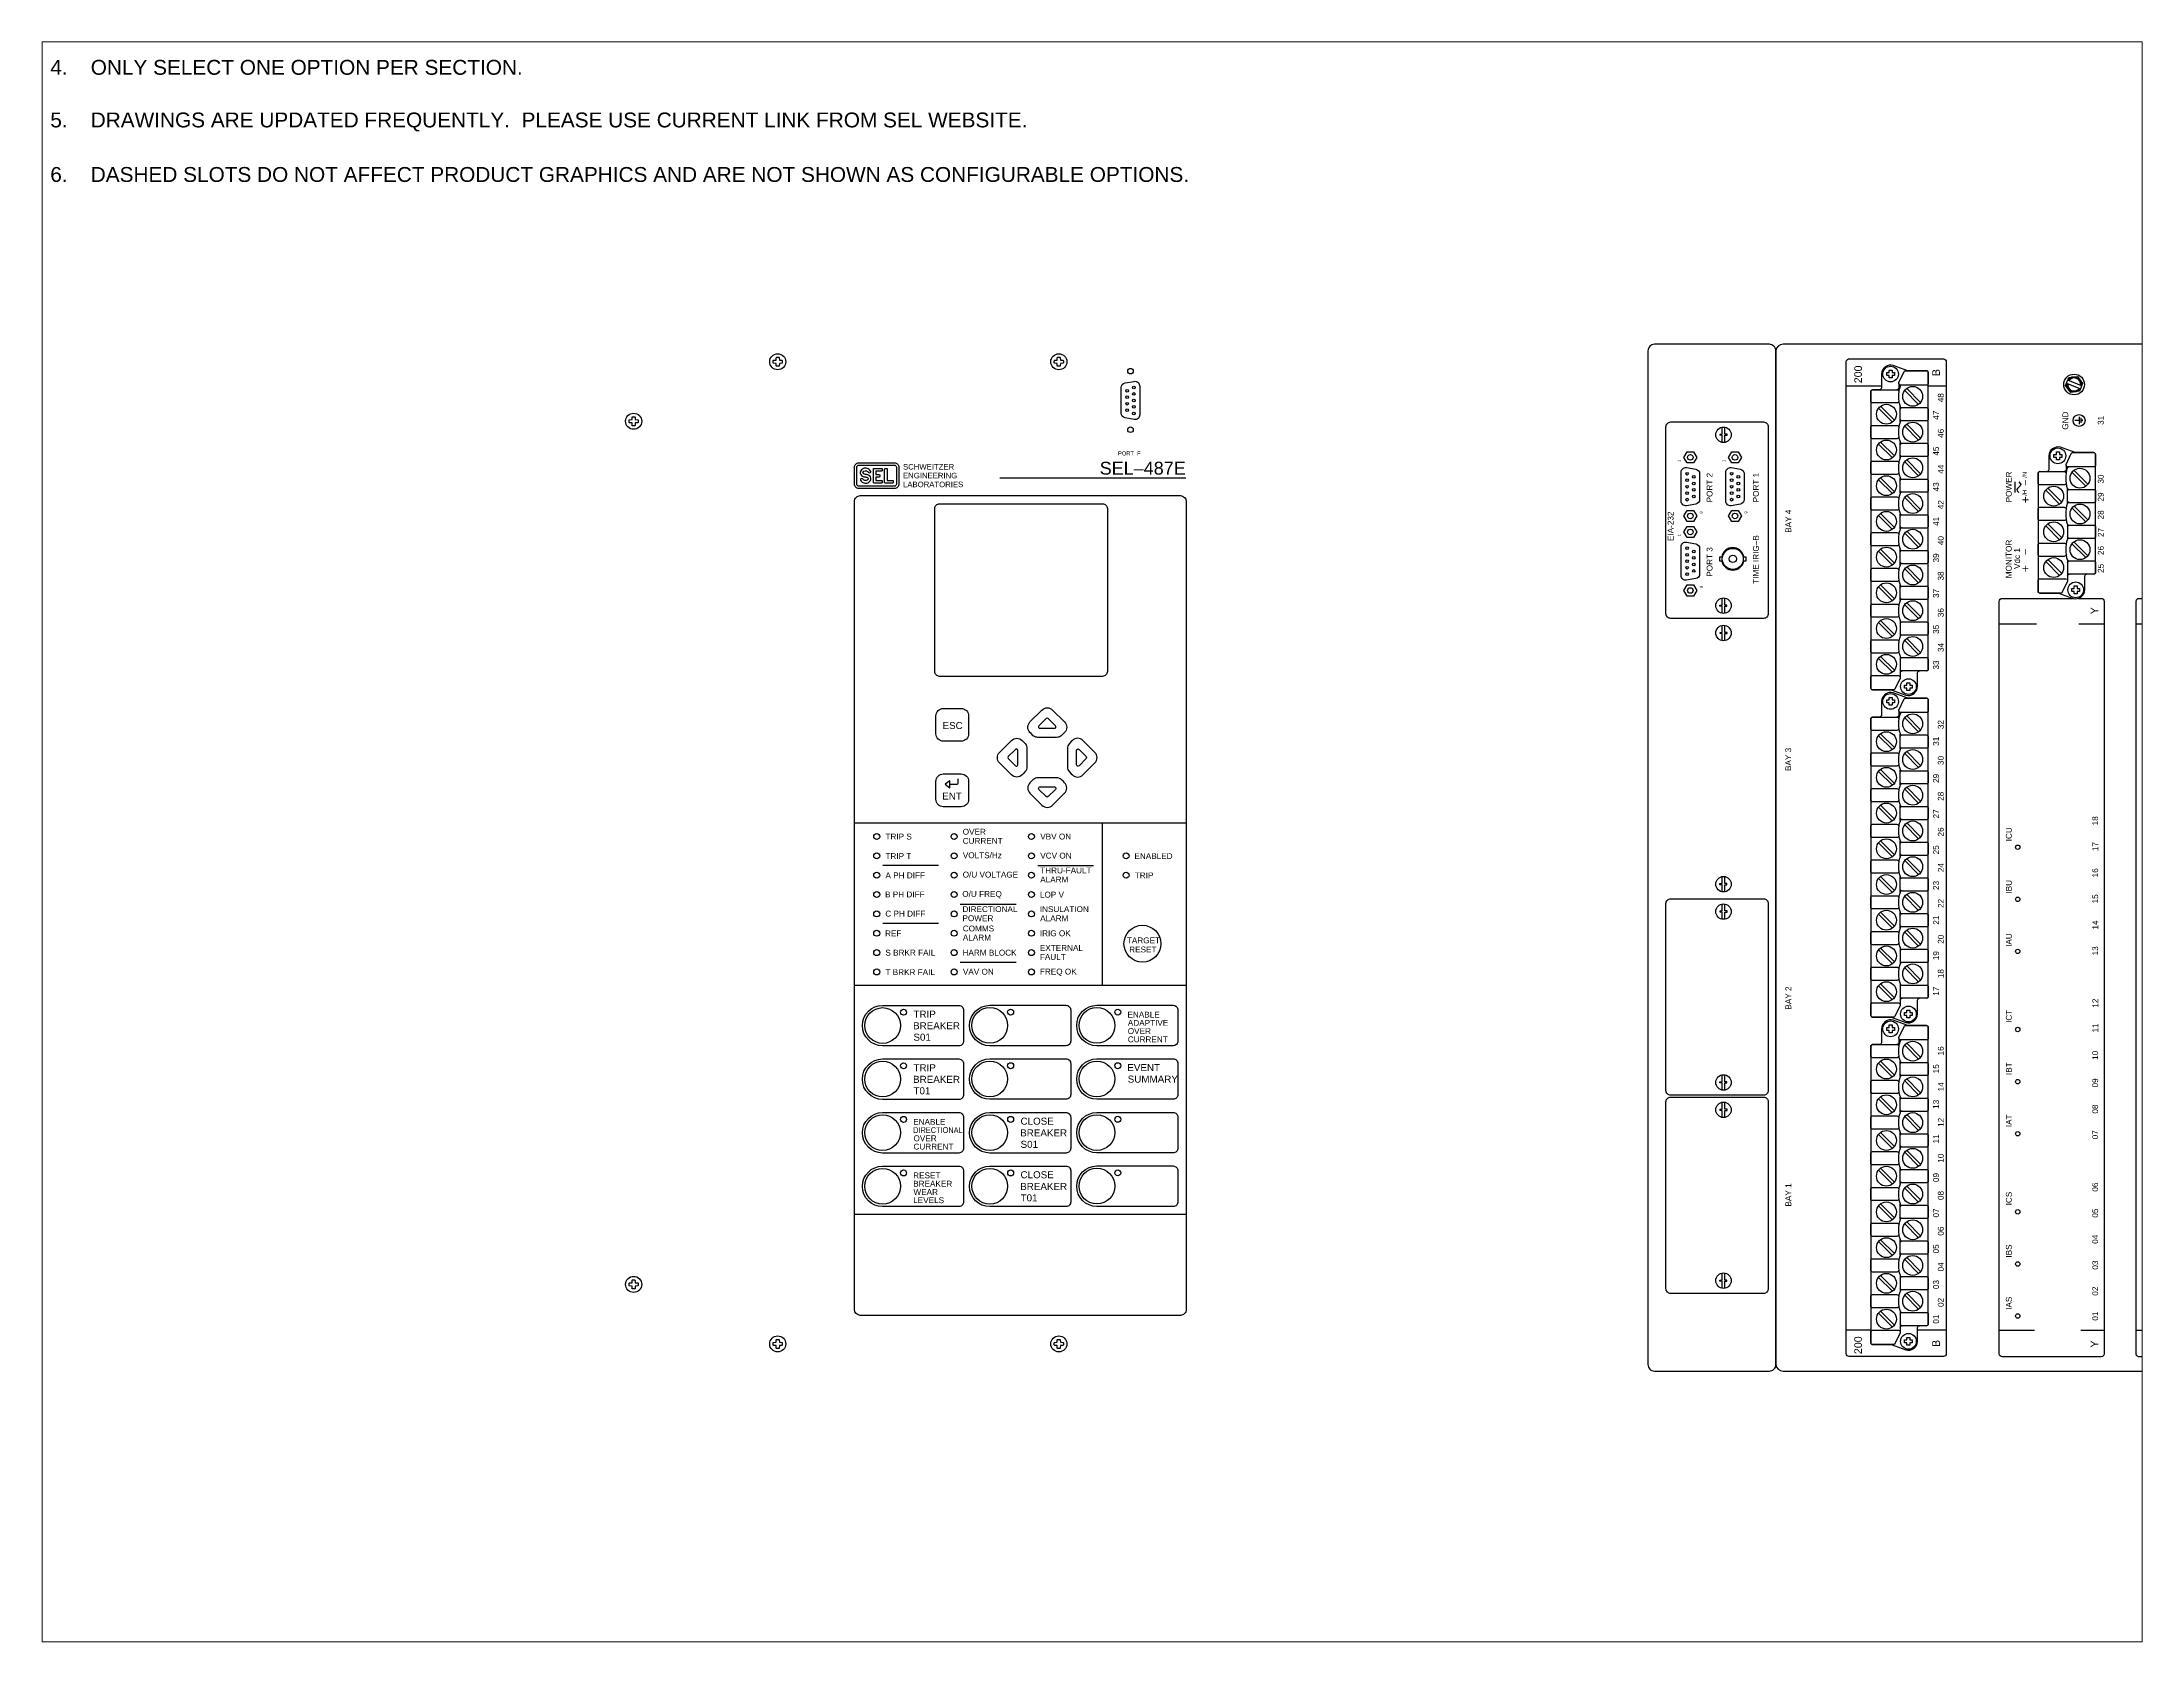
# Paper-space layout 'Layout2' of a CAD drawing. Header units: inches. Extents: x 1.05 to 9.45, y 0.8 to 7.2.
# The model-space entities are those that its viewports show. They can reach past a viewport. Long polylines and large blocks are cut down to what shows.
import ezdxf
from ezdxf.enums import TextEntityAlignment as Align

# ---------------------------------------------------------------- set-up
doc = ezdxf.new("R2010")
doc.units = ezdxf.units.IN
doc.header["$MEASUREMENT"] = 0
doc.layers.add('5.0_____[DWG]', color=7, linetype='Continuous')
doc.styles.add('Arial', font='arial.ttf')

msp = doc.modelspace()

# ---------------------------------------------------------------- linework, layer by layer
at = {"layer": '5.0_____[DWG]'}
for points in [[(27.339, 20.214), (27.339, 3.184, 0.414214), (27.449, 3.074), (29.379, 3.074, 0.414214), (29.489, 3.184), (29.489, 20.214, 0.414214), (29.379, 20.324), (27.449, 20.324, 0.414214), (27.339, 20.214)], [(37.429, 20.324), (29.609, 20.324, 0.387512), (29.489, 20.214), (29.489, 3.184, 0.388233), (29.609, 3.074), (37.429, 3.074, 0.414215), (37.549, 3.194), (37.549, 20.204, 0.414214), (37.429, 20.324), (37.429, 20.324)], [(12.797, 20.014, -0.391794), (12.788, 20.005), (12.749, 20.003, 0.399739), (12.748, 20.002), (12.745, 19.962, -0.391859), (12.737, 19.954), (12.703, 19.954, -0.391764), (12.695, 19.962), (12.693, 20.002, 0.399816), (12.692, 20.003), (12.652, 20.005, -0.391825), (12.644, 20.014), (12.644, 20.031), (12.644, 20.048, -0.391806), (12.652, 20.056), (12.692, 20.058, 0.399638), (12.693, 20.059), (12.695, 20.099, -0.391814), (12.703, 20.107), (12.737, 20.107, -0.39186), (12.745, 20.099), (12.748, 20.059, 0.399739), (12.749, 20.058), (12.788, 20.056, -0.391769), (12.797, 20.048), (12.797, 20.031), (12.797, 20.014)], [(17.519, 20.014, -0.391794), (17.511, 20.005), (17.471, 20.003, 0.399739), (17.47, 20.002), (17.468, 19.962, -0.391859), (17.46, 19.954), (17.426, 19.954, -0.391764), (17.417, 19.962), (17.415, 20.002, 0.399816), (17.414, 20.003), (17.374, 20.005, -0.391825), (17.366, 20.014), (17.366, 20.031), (17.366, 20.048, -0.391806), (17.374, 20.056), (17.414, 20.058, 0.399638), (17.415, 20.059), (17.417, 20.099, -0.391814), (17.426, 20.107), (17.46, 20.107, -0.39186), (17.468, 20.099), (17.47, 20.059, 0.399739), (17.471, 20.058), (17.511, 20.056, -0.391769), (17.519, 20.048), (17.519, 20.031), (17.519, 20.014)], [(32.018, 14.837, 0.414213), (32.048, 14.867), (32.048, 19.849, 0.414214), (32.018, 19.879), (31.705, 19.879), (31.46, 19.97, 0.480048), (31.262, 19.825), (31.262, 19.591, -0.414214), (31.232, 19.561), (31.114, 19.561, 0.414212), (31.084, 19.531), (31.084, 19.531), (31.084, 14.55, 0.414215), (31.114, 14.52), (31.427, 14.52), (31.671, 14.429, 0.47859), (31.87, 14.574), (31.87, 14.807, -0.414214), (31.9, 14.837)], [(34.622, 19.628, 0.802179), (34.396, 19.721)], [(34.607, 19.634, 0.776676), (34.411, 19.715)], [(31.552, 19.376), (31.552, 19.368, -0.414214), (31.522, 19.338), (31.114, 19.338, -0.414214), (31.084, 19.368), (31.084, 19.531, -0.414214), (31.114, 19.561), (31.522, 19.561, -0.414214), (31.552, 19.531), (31.552, 19.524)], [(31.553, 19.668), (31.553, 19.591, -0.414214), (31.523, 19.561)], [(31.601, 19.638, 0.127742), (31.585, 19.63, 0.081668), (31.575, 19.614, 0.0591), (31.556, 19.551, 0.034646), (31.549, 19.449, 0.03436), (31.556, 19.349, 0.0591), (31.575, 19.285, 0.081668), (31.585, 19.269, 0.191033), (31.609, 19.261)], [(34.376, 19.671, 0.802175), (34.602, 19.577, 0.802175)], [(34.39, 19.665, 0.779376), (34.587, 19.584)], [(10.377, 19.014, -0.391794), (10.368, 19.005), (10.329, 19.003, 0.399739), (10.328, 19.002), (10.325, 18.962, -0.391859), (10.317, 18.954), (10.283, 18.954, -0.391764), (10.275, 18.962), (10.273, 19.002, 0.399816), (10.272, 19.003), (10.232, 19.005, -0.391825), (10.224, 19.014), (10.224, 19.031), (10.224, 19.048, -0.391806), (10.232, 19.056), (10.272, 19.058, 0.399638), (10.273, 19.059), (10.275, 19.099, -0.391814), (10.283, 19.107), (10.317, 19.107, -0.39186), (10.325, 19.099), (10.328, 19.059, 0.399739), (10.329, 19.058), (10.368, 19.056, -0.391769), (10.377, 19.048), (10.377, 19.031), (10.377, 19.014)], [(31.579, 19.231, -0.414214), (31.609, 19.261), (32.018, 19.261, -0.414214), (32.048, 19.231), (32.048, 19.068, -0.414214), (32.018, 19.038), (31.609, 19.038, -0.414214), (31.579, 19.068)], [(31.552, 18.776), (31.552, 18.768, -0.414214), (31.522, 18.738), (31.114, 18.738, -0.414214), (31.084, 18.768), (31.084, 18.931, -0.414214), (31.114, 18.961), (31.522, 18.961, -0.414214), (31.552, 18.931), (31.552, 18.924)], [(31.609, 19.039, 0.191033), (31.585, 19.03, 0.081668), (31.575, 19.014, 0.0591), (31.556, 18.951, 0.034646), (31.549, 18.849, 0.03436), (31.556, 18.749, 0.0591), (31.575, 18.685, 0.081668), (31.585, 18.669, 0.191033), (31.609, 18.661)], [(31.552, 18.176), (31.552, 18.168, -0.414214), (31.522, 18.138), (31.114, 18.138, -0.414214), (31.084, 18.168), (31.084, 18.331, -0.414214), (31.114, 18.361), (31.522, 18.361, -0.414214), (31.552, 18.331), (31.552, 18.324)], [(31.609, 18.439, 0.191033), (31.585, 18.43, 0.081668), (31.575, 18.414, 0.0591), (31.556, 18.351, 0.034646), (31.549, 18.249, 0.03436), (31.556, 18.149, 0.0591), (31.575, 18.085, 0.081668), (31.585, 18.069, 0.191033), (31.609, 18.061)], [(31.579, 18.631, -0.414214), (31.609, 18.661), (32.018, 18.661, -0.414214), (32.048, 18.631), (32.048, 18.468, -0.414214), (32.018, 18.438), (31.609, 18.438, -0.414214), (31.579, 18.468)], [(34.828, 16.462, 0.414213), (34.858, 16.492), (34.858, 18.474, 0.414214), (34.828, 18.504), (34.515, 18.504), (34.27, 18.595, 0.480048), (34.072, 18.45), (34.072, 18.216, -0.414214), (34.042, 18.186)], [(31.579, 18.031, -0.414214), (31.609, 18.061), (32.018, 18.061, -0.414214), (32.048, 18.031), (32.048, 17.868, -0.414214), (32.018, 17.838), (31.609, 17.838, -0.414214), (31.579, 17.868)], [(33.569, 18.012), (33.595, 17.986, -0.404962), (33.593, 17.948), (33.546, 17.901), (33.546, 17.901, 0.404962), (33.545, 17.863), (33.571, 17.837)], [(34.363, 18.001), (34.363, 17.993, -0.414214), (34.333, 17.963), (33.924, 17.963, -0.414214), (33.894, 17.993), (33.894, 18.156, -0.414214), (33.924, 18.186), (34.333, 18.186, -0.414214), (34.363, 18.156), (34.363, 18.149)], [(33.924, 18.186, 0.414212), (33.894, 18.156), (33.894, 16.175, 0.414215), (33.924, 16.145), (34.237, 16.145), (34.481, 16.054, 0.47859), (34.68, 16.199), (34.68, 16.432, -0.414214), (34.71, 16.462)], [(34.363, 18.293), (34.363, 18.216, -0.414214), (34.333, 18.186)], [(34.411, 18.263, 0.127742), (34.395, 18.255, 0.081668), (34.385, 18.24, 0.0591), (34.366, 18.176, 0.034646), (34.359, 18.074, 0.03436), (34.366, 17.974, 0.0591), (34.385, 17.91, 0.081668), (34.395, 17.894, 0.191033), (34.419, 17.886)], [(31.552, 17.576), (31.552, 17.568, -0.414214), (31.522, 17.538), (31.114, 17.538, -0.414214), (31.084, 17.568), (31.084, 17.731, -0.414214), (31.114, 17.761), (31.522, 17.761, -0.414214), (31.552, 17.731), (31.552, 17.724)], [(31.609, 17.839, 0.191033), (31.585, 17.83, 0.081668), (31.575, 17.814, 0.0591), (31.556, 17.751, 0.034646), (31.549, 17.649, 0.03436), (31.556, 17.549, 0.0591), (31.575, 17.485, 0.081668), (31.585, 17.469, 0.191033), (31.609, 17.461)], [(34.419, 17.664, 0.191033), (34.395, 17.655, 0.081668), (34.385, 17.64, 0.0591), (34.366, 17.576, 0.034646), (34.359, 17.474, 0.03436), (34.366, 17.374, 0.0591), (34.385, 17.31, 0.081668), (34.395, 17.294, 0.191033), (34.419, 17.286)], [(34.389, 17.856, -0.414214), (34.419, 17.886), (34.828, 17.886, -0.414214), (34.858, 17.856), (34.858, 17.693, -0.414214), (34.828, 17.663), (34.419, 17.663, -0.414214), (34.389, 17.693)], [(31.579, 17.431, -0.414214), (31.609, 17.461), (32.018, 17.461, -0.414214), (32.048, 17.431), (32.048, 17.268, -0.414214), (32.018, 17.238), (31.609, 17.238, -0.414214), (31.579, 17.268)], [(34.363, 17.401), (34.363, 17.393, -0.414214), (34.333, 17.363), (33.924, 17.363, -0.414214), (33.894, 17.393), (33.894, 17.556, -0.414214), (33.924, 17.586), (34.333, 17.586, -0.414214), (34.363, 17.556), (34.363, 17.549)], [(31.552, 16.976), (31.552, 16.968, -0.414214), (31.522, 16.938), (31.114, 16.938, -0.414214), (31.084, 16.968), (31.084, 17.131, -0.414214), (31.114, 17.161), (31.522, 17.161, -0.414214), (31.552, 17.131), (31.552, 17.124)], [(31.609, 17.239, 0.191033), (31.585, 17.23, 0.081668), (31.575, 17.214, 0.0591), (31.556, 17.151, 0.034646), (31.549, 17.049, 0.03436), (31.556, 16.949, 0.0591), (31.575, 16.885, 0.081668), (31.585, 16.869, 0.191033), (31.609, 16.861)], [(34.363, 16.8), (34.363, 16.792, -0.414214), (34.333, 16.762), (33.924, 16.762, -0.414214), (33.894, 16.792), (33.894, 16.955, -0.414214), (33.924, 16.985), (34.333, 16.985, -0.414214), (34.363, 16.955), (34.363, 16.948)], [(34.419, 17.063, 0.191033), (34.395, 17.055, 0.081668), (34.385, 17.039, 0.0591), (34.366, 16.975, 0.034646), (34.359, 16.874, 0.03436), (34.366, 16.773, 0.0591), (34.385, 16.709, 0.081668), (34.395, 16.694, 0.191033), (34.419, 16.685)], [(34.389, 17.256, -0.414214), (34.419, 17.286), (34.828, 17.286, -0.414214), (34.858, 17.256), (34.858, 17.093, -0.414214), (34.828, 17.063), (34.419, 17.063, -0.414214), (34.389, 17.093)], [(28.951, 16.756, 0.820361), (28.579, 16.756)], [(28.58, 16.681, 0.815611), (28.951, 16.681)], [(31.609, 16.639, 0.191033), (31.585, 16.63, 0.081668), (31.575, 16.614, 0.0591), (31.556, 16.551, 0.034646), (31.549, 16.449, 0.03436), (31.556, 16.349, 0.0591), (31.575, 16.285, 0.081668), (31.585, 16.269, 0.191033), (31.609, 16.261)], [(31.579, 16.831, -0.414214), (31.609, 16.861), (32.018, 16.861, -0.414214), (32.048, 16.831), (32.048, 16.668, -0.414214), (32.018, 16.638), (31.609, 16.638, -0.414214), (31.579, 16.668)], [(34.389, 16.702), (34.389, 16.343), (34.299, 16.158, -0.241986), (34.28, 16.145), (33.924, 16.145, -0.422157), (33.894, 16.171), (33.894, 16.356, -0.414214), (33.924, 16.386), (34.361, 16.386, -0.390527), (34.389, 16.356)], [(34.389, 16.655, -0.414214), (34.419, 16.685), (34.828, 16.685, -0.414214), (34.858, 16.655), (34.858, 16.492, -0.414214), (34.828, 16.462), (34.419, 16.462, -0.414214), (34.389, 16.492)], [(31.552, 16.376), (31.552, 16.368, -0.414214), (31.522, 16.338), (31.114, 16.338, -0.414214), (31.084, 16.368), (31.084, 16.531, -0.414214), (31.114, 16.561), (31.522, 16.561, -0.414214), (31.552, 16.531), (31.552, 16.524)], [(31.579, 16.231, -0.414214), (31.609, 16.261), (32.018, 16.261, -0.414214), (32.048, 16.231), (32.048, 16.068, -0.414214), (32.018, 16.038), (31.609, 16.038, -0.414214), (31.579, 16.068)], [(34.389, 16.432, -0.414214), (34.419, 16.462)], [(31.552, 15.776), (31.552, 15.768, -0.414214), (31.522, 15.738), (31.114, 15.738, -0.414214), (31.084, 15.768), (31.084, 15.931, -0.414214), (31.114, 15.961), (31.522, 15.961, -0.414214), (31.552, 15.931), (31.552, 15.924)], [(31.609, 16.039, 0.191033), (31.585, 16.03, 0.081668), (31.575, 16.014, 0.0591), (31.556, 15.951, 0.034646), (31.549, 15.849, 0.03436), (31.556, 15.749, 0.0591), (31.575, 15.685, 0.081668), (31.585, 15.669, 0.191033), (31.609, 15.661)], [(34.572, 16.056), (34.954, 16.056, -0.414214), (35.004, 16.006), (35.004, 3.364, -0.414214), (34.954, 3.314), (33.291, 3.314, -0.414214), (33.241, 3.364), (33.241, 16.006, -0.414214), (33.291, 16.056), (34.474, 16.056)], [(31.579, 15.631, -0.414214), (31.609, 15.661), (32.018, 15.661, -0.414214), (32.048, 15.631), (32.048, 15.468, -0.414214), (32.018, 15.438), (31.609, 15.438, -0.414214), (31.579, 15.468)], [(31.552, 15.175), (31.552, 15.167, -0.414214), (31.522, 15.137), (31.114, 15.137, -0.414214), (31.084, 15.167), (31.084, 15.33, -0.414214), (31.114, 15.36), (31.522, 15.36, -0.414214), (31.552, 15.33), (31.552, 15.323)], [(31.609, 15.438, 0.191033), (31.585, 15.429, 0.081668), (31.575, 15.414, 0.0591), (31.556, 15.35, 0.034646), (31.549, 15.248, 0.03436), (31.556, 15.148, 0.0591), (31.575, 15.084, 0.081668), (31.585, 15.068, 0.191033), (31.609, 15.06)], [(31.579, 15.076), (31.579, 14.718), (31.489, 14.532, -0.241986), (31.47, 14.52), (31.114, 14.52, -0.422157), (31.084, 14.546), (31.084, 14.731, -0.414214), (31.114, 14.761), (31.551, 14.761, -0.390527), (31.579, 14.731)], [(31.579, 15.03, -0.414214), (31.609, 15.06), (32.018, 15.06, -0.414214), (32.048, 15.03), (32.048, 14.867, -0.414214), (32.018, 14.837), (31.609, 14.837, -0.414214), (31.579, 14.867)], [(31.579, 14.807, -0.414214), (31.609, 14.837)], [(32.018, 9.337, 0.414213), (32.048, 9.367), (32.048, 14.349, 0.414214), (32.018, 14.379), (31.705, 14.379), (31.46, 14.47, 0.480048), (31.262, 14.325), (31.262, 14.091, -0.414214), (31.232, 14.061), (31.114, 14.061, 0.414212), (31.084, 14.031), (31.084, 14.031), (31.084, 9.05, 0.414215), (31.114, 9.02), (31.427, 9.02), (31.671, 8.929, 0.47859), (31.87, 9.074), (31.87, 9.307, -0.414214), (31.9, 9.337)], [(31.553, 14.168), (31.553, 14.091, -0.414214), (31.523, 14.061)], [(31.601, 14.138, 0.127742), (31.585, 14.13, 0.081668), (31.575, 14.114, 0.0591), (31.556, 14.051, 0.034646), (31.549, 13.949, 0.03436), (31.556, 13.849, 0.0591), (31.575, 13.785, 0.081668), (31.585, 13.769, 0.191033), (31.609, 13.761)], [(31.552, 13.876), (31.552, 13.868, -0.414214), (31.522, 13.838), (31.114, 13.838, -0.414214), (31.084, 13.868), (31.084, 14.031, -0.414214), (31.114, 14.061), (31.522, 14.061, -0.414214), (31.552, 14.031), (31.552, 14.024)], [(31.579, 13.731, -0.414214), (31.609, 13.761), (32.018, 13.761, -0.414214), (32.048, 13.731), (32.048, 13.568, -0.414214), (32.018, 13.538), (31.609, 13.538, -0.414214), (31.579, 13.568)], [(31.552, 13.276), (31.552, 13.268, -0.414214), (31.522, 13.238), (31.114, 13.238, -0.414214), (31.084, 13.268), (31.084, 13.431, -0.414214), (31.114, 13.461), (31.522, 13.461, -0.414214), (31.552, 13.431), (31.552, 13.424)], [(31.609, 13.539, 0.191033), (31.585, 13.53, 0.081668), (31.575, 13.514, 0.0591), (31.556, 13.451, 0.034646), (31.549, 13.349, 0.03436), (31.556, 13.249, 0.0591), (31.575, 13.185, 0.081668), (31.585, 13.169, 0.191033), (31.609, 13.161)], [(31.579, 13.131, -0.414214), (31.609, 13.161), (32.018, 13.161, -0.414214), (32.048, 13.131), (32.048, 12.968, -0.414214), (32.018, 12.938), (31.609, 12.938, -0.414214), (31.579, 12.968)], [(15.611, 12.932), (15.719, 12.932, 0.414214), (15.754, 12.967), (15.754, 13.024)], [(31.552, 12.676), (31.552, 12.668, -0.414214), (31.522, 12.638), (31.114, 12.638, -0.414214), (31.084, 12.668), (31.084, 12.831, -0.414214), (31.114, 12.861), (31.522, 12.861, -0.414214), (31.552, 12.831), (31.552, 12.824)], [(31.609, 12.939, 0.191033), (31.585, 12.93, 0.081668), (31.575, 12.914, 0.0591), (31.556, 12.851, 0.034646), (31.549, 12.749, 0.03436), (31.556, 12.649, 0.0591), (31.575, 12.585, 0.081668), (31.585, 12.569, 0.191033), (31.609, 12.561)], [(31.579, 12.531, -0.414214), (31.609, 12.561), (32.018, 12.561, -0.414214), (32.048, 12.531), (32.048, 12.368, -0.414214), (32.018, 12.338), (31.609, 12.338, -0.414214), (31.579, 12.368)], [(31.552, 12.076), (31.552, 12.068, -0.414214), (31.522, 12.038), (31.114, 12.038, -0.414214), (31.084, 12.068), (31.084, 12.231, -0.414214), (31.114, 12.261), (31.522, 12.261, -0.414214), (31.552, 12.231), (31.552, 12.224)], [(31.609, 12.339, 0.191033), (31.585, 12.33, 0.081668), (31.575, 12.314, 0.0591), (31.556, 12.251, 0.034646), (31.549, 12.149, 0.03436), (31.556, 12.049, 0.0591), (31.575, 11.985, 0.081668), (31.585, 11.969, 0.191033), (31.609, 11.961)], [(31.552, 11.476), (31.552, 11.468, -0.414214), (31.522, 11.438), (31.114, 11.438, -0.414214), (31.084, 11.468), (31.084, 11.631, -0.414214), (31.114, 11.661), (31.522, 11.661, -0.414214), (31.552, 11.631), (31.552, 11.624)], [(31.609, 11.739, 0.191033), (31.585, 11.73, 0.081668), (31.575, 11.714, 0.0591), (31.556, 11.651, 0.034646), (31.549, 11.549, 0.03436), (31.556, 11.449, 0.0591), (31.575, 11.385, 0.081668), (31.585, 11.369, 0.191033), (31.609, 11.361)], [(31.579, 11.931, -0.414214), (31.609, 11.961), (32.018, 11.961, -0.414214), (32.048, 11.931), (32.048, 11.768, -0.414214), (32.018, 11.738), (31.609, 11.738, -0.414214), (31.579, 11.768)], [(31.579, 11.331, -0.414214), (31.609, 11.361), (32.018, 11.361, -0.414214), (32.048, 11.331), (32.048, 11.168, -0.414214), (32.018, 11.138), (31.609, 11.138, -0.414214), (31.579, 11.168)], [(31.552, 10.876), (31.552, 10.868, -0.414214), (31.522, 10.838), (31.114, 10.838, -0.414214), (31.084, 10.868), (31.084, 11.031, -0.414214), (31.114, 11.061), (31.522, 11.061, -0.414214), (31.552, 11.031), (31.552, 11.024)], [(31.609, 11.139, 0.191033), (31.585, 11.13, 0.081668), (31.575, 11.114, 0.0591), (31.556, 11.051, 0.034646), (31.549, 10.949, 0.03436), (31.556, 10.849, 0.0591), (31.575, 10.785, 0.081668), (31.585, 10.769, 0.191033), (31.609, 10.761)], [(31.579, 10.731, -0.414214), (31.609, 10.761), (32.018, 10.761, -0.414214), (32.048, 10.731), (32.048, 10.568, -0.414214), (32.018, 10.538), (31.609, 10.538, -0.414214), (31.579, 10.568)], [(31.552, 10.276), (31.552, 10.268, -0.414214), (31.522, 10.238), (31.114, 10.238, -0.414214), (31.084, 10.268), (31.084, 10.431, -0.414214), (31.114, 10.461), (31.522, 10.461, -0.414214), (31.552, 10.431), (31.552, 10.424)], [(31.609, 10.539, 0.191033), (31.585, 10.53, 0.081668), (31.575, 10.514, 0.0591), (31.556, 10.451, 0.034646), (31.549, 10.349, 0.03436), (31.556, 10.249, 0.0591), (31.575, 10.185, 0.081668), (31.585, 10.169, 0.191033), (31.609, 10.161)], [(31.609, 9.938, 0.191033), (31.585, 9.929, 0.081668), (31.575, 9.914, 0.0591), (31.556, 9.85, 0.034646), (31.549, 9.748, 0.03436), (31.556, 9.648, 0.0591), (31.575, 9.584, 0.081668), (31.585, 9.568, 0.191033), (31.609, 9.56)], [(31.579, 10.131, -0.414214), (31.609, 10.161), (32.018, 10.161, -0.414214), (32.048, 10.131), (32.048, 9.968, -0.414214), (32.018, 9.938), (31.609, 9.938, -0.414214), (31.579, 9.968)], [(31.552, 9.675), (31.552, 9.667, -0.414214), (31.522, 9.637), (31.114, 9.637, -0.414214), (31.084, 9.667), (31.084, 9.83, -0.414214), (31.114, 9.86), (31.522, 9.86, -0.414214), (31.552, 9.83), (31.552, 9.823)], [(31.579, 9.576), (31.579, 9.218), (31.489, 9.032, -0.241986), (31.47, 9.02), (31.114, 9.02, -0.422157), (31.084, 9.046), (31.084, 9.231, -0.414214), (31.114, 9.261), (31.551, 9.261, -0.390527), (31.579, 9.231)], [(31.579, 9.53, -0.414214), (31.609, 9.56), (32.018, 9.56, -0.414214), (32.048, 9.53), (32.048, 9.367, -0.414214), (32.018, 9.337), (31.609, 9.337, -0.414214), (31.579, 9.367)], [(31.579, 9.307, -0.414214), (31.609, 9.337)], [(32.018, 3.837, 0.414213), (32.048, 3.867), (32.048, 8.849, 0.414214), (32.018, 8.879), (31.705, 8.879), (31.46, 8.97, 0.480048), (31.262, 8.825), (31.262, 8.591, -0.414214), (31.232, 8.561), (31.114, 8.561, 0.414212), (31.084, 8.531), (31.084, 8.531), (31.084, 3.55, 0.414215), (31.114, 3.52), (31.427, 3.52), (31.671, 3.429, 0.47859), (31.87, 3.574), (31.87, 3.807, -0.414214), (31.9, 3.837)], [(31.552, 8.376), (31.552, 8.368, -0.414214), (31.522, 8.338), (31.114, 8.338, -0.414214), (31.084, 8.368), (31.084, 8.531, -0.414214), (31.114, 8.561), (31.522, 8.561, -0.414214), (31.552, 8.531), (31.552, 8.524)], [(31.553, 8.668), (31.553, 8.591, -0.414214), (31.523, 8.561)], [(31.601, 8.638, 0.127742), (31.585, 8.63, 0.081668), (31.575, 8.615, 0.0591), (31.556, 8.551, 0.034646), (31.549, 8.449, 0.03436), (31.556, 8.349, 0.0591), (31.575, 8.285, 0.081668), (31.585, 8.269, 0.191033), (31.609, 8.261)], [(31.579, 8.231, -0.414214), (31.609, 8.261), (32.018, 8.261, -0.414214), (32.048, 8.231), (32.048, 8.068, -0.414214), (32.018, 8.038), (31.609, 8.038, -0.414214), (31.579, 8.068)], [(31.552, 7.776), (31.552, 7.768, -0.414214), (31.522, 7.738), (31.114, 7.738, -0.414214), (31.084, 7.768), (31.084, 7.931, -0.414214), (31.114, 7.961), (31.522, 7.961, -0.414214), (31.552, 7.931), (31.552, 7.924)], [(31.609, 8.039, 0.191033), (31.585, 8.03, 0.081668), (31.575, 8.014, 0.0591), (31.556, 7.951, 0.034646), (31.549, 7.849, 0.03436), (31.556, 7.749, 0.0591), (31.575, 7.685, 0.081668), (31.585, 7.669, 0.191033), (31.609, 7.661)], [(31.609, 7.439, 0.191033), (31.585, 7.43, 0.081668), (31.575, 7.414, 0.0591), (31.556, 7.351, 0.034646), (31.549, 7.249, 0.03436), (31.556, 7.149, 0.0591), (31.575, 7.085, 0.081668), (31.585, 7.069, 0.191033), (31.609, 7.061)], [(31.579, 7.631, -0.414214), (31.609, 7.661), (32.018, 7.661, -0.414214), (32.048, 7.631), (32.048, 7.468, -0.414214), (32.018, 7.438), (31.609, 7.438, -0.414214), (31.579, 7.468)], [(31.552, 7.176), (31.552, 7.168, -0.414214), (31.522, 7.138), (31.114, 7.138, -0.414214), (31.084, 7.168), (31.084, 7.331, -0.414214), (31.114, 7.361), (31.522, 7.361, -0.414214), (31.552, 7.331), (31.552, 7.324)], [(31.579, 7.031, -0.414214), (31.609, 7.061), (32.018, 7.061, -0.414214), (32.048, 7.031), (32.048, 6.868, -0.414214), (32.018, 6.838), (31.609, 6.838, -0.414214), (31.579, 6.868)], [(31.552, 6.576), (31.552, 6.568, -0.414214), (31.522, 6.538), (31.114, 6.538, -0.414214), (31.084, 6.568), (31.084, 6.731, -0.414214), (31.114, 6.761), (31.522, 6.761, -0.414214), (31.552, 6.731), (31.552, 6.724)], [(31.609, 6.839, 0.191033), (31.585, 6.83, 0.081668), (31.575, 6.814, 0.0591), (31.556, 6.751, 0.034646), (31.549, 6.649, 0.03436), (31.556, 6.549, 0.0591), (31.575, 6.485, 0.081668), (31.585, 6.469, 0.191033), (31.609, 6.461)], [(31.579, 6.431, -0.414214), (31.609, 6.461), (32.018, 6.461, -0.414214), (32.048, 6.431), (32.048, 6.268, -0.414214), (32.018, 6.238), (31.609, 6.238, -0.414214), (31.579, 6.268)], [(31.552, 5.976), (31.552, 5.968, -0.414214), (31.522, 5.938), (31.114, 5.938, -0.414214), (31.084, 5.968), (31.084, 6.131, -0.414214), (31.114, 6.161), (31.522, 6.161, -0.414214), (31.552, 6.131), (31.552, 6.124)], [(31.609, 6.239, 0.191033), (31.585, 6.23, 0.081668), (31.575, 6.214, 0.0591), (31.556, 6.151, 0.034646), (31.549, 6.049, 0.03436), (31.556, 5.949, 0.0591), (31.575, 5.885, 0.081668), (31.585, 5.869, 0.191033), (31.609, 5.861)], [(31.579, 5.831, -0.414214), (31.609, 5.861), (32.018, 5.861, -0.414214), (32.048, 5.831), (32.048, 5.668, -0.414214), (32.018, 5.638), (31.609, 5.638, -0.414214), (31.579, 5.668)], [(31.552, 5.376), (31.552, 5.368, -0.414214), (31.522, 5.338), (31.114, 5.338, -0.414214), (31.084, 5.368), (31.084, 5.531, -0.414214), (31.114, 5.561), (31.522, 5.561, -0.414214), (31.552, 5.531), (31.552, 5.524)], [(31.609, 5.639, 0.191033), (31.585, 5.63, 0.081668), (31.575, 5.614, 0.0591), (31.556, 5.551, 0.034646), (31.549, 5.449, 0.03436), (31.556, 5.349, 0.0591), (31.575, 5.285, 0.081668), (31.585, 5.269, 0.191033), (31.609, 5.261)], [(31.552, 4.776), (31.552, 4.768, -0.414214), (31.522, 4.738), (31.114, 4.738, -0.414214), (31.084, 4.768), (31.084, 4.931, -0.414214), (31.114, 4.961), (31.522, 4.961, -0.414214), (31.552, 4.931), (31.552, 4.924)], [(31.609, 5.039, 0.191033), (31.585, 5.03, 0.081668), (31.575, 5.014, 0.0591), (31.556, 4.951, 0.034646), (31.549, 4.849, 0.03436), (31.556, 4.749, 0.0591), (31.575, 4.685, 0.081668), (31.585, 4.669, 0.191033), (31.609, 4.661)], [(31.579, 5.231, -0.414214), (31.609, 5.261), (32.018, 5.261, -0.414214), (32.048, 5.231), (32.048, 5.068, -0.414214), (32.018, 5.038), (31.609, 5.038, -0.414214), (31.579, 5.068)], [(10.377, 4.514, -0.391794), (10.368, 4.505), (10.329, 4.503, 0.399739), (10.328, 4.502), (10.325, 4.462, -0.391859), (10.317, 4.454), (10.283, 4.454, -0.391764), (10.275, 4.462), (10.273, 4.502, 0.399816), (10.272, 4.503), (10.232, 4.505, -0.391825), (10.224, 4.514), (10.224, 4.531), (10.224, 4.548, -0.391806), (10.232, 4.556), (10.272, 4.558, 0.399638), (10.273, 4.559), (10.275, 4.599, -0.391814), (10.283, 4.607), (10.317, 4.607, -0.39186), (10.325, 4.599), (10.328, 4.559, 0.399739), (10.329, 4.558), (10.368, 4.556, -0.391769), (10.377, 4.548), (10.377, 4.531), (10.377, 4.514)], [(31.579, 4.631, -0.414214), (31.609, 4.661), (32.018, 4.661, -0.414214), (32.048, 4.631), (32.048, 4.468, -0.414214), (32.018, 4.438), (31.609, 4.438, -0.414214), (31.579, 4.468)], [(31.552, 4.175), (31.552, 4.167, -0.414214), (31.522, 4.137), (31.114, 4.137, -0.414214), (31.084, 4.167), (31.084, 4.33, -0.414214), (31.114, 4.36), (31.522, 4.36, -0.414214), (31.552, 4.33), (31.552, 4.323)], [(31.609, 4.438, 0.191033), (31.585, 4.429, 0.081668), (31.575, 4.414, 0.0591), (31.556, 4.35, 0.034646), (31.549, 4.248, 0.03436), (31.556, 4.148, 0.0591), (31.575, 4.084, 0.081668), (31.585, 4.068, 0.191033), (31.609, 4.06)], [(31.579, 4.076), (31.579, 3.718), (31.489, 3.532, -0.241986), (31.47, 3.52), (31.114, 3.52, -0.422157), (31.084, 3.546), (31.084, 3.731, -0.414214), (31.114, 3.761), (31.551, 3.761, -0.390527), (31.579, 3.731)], [(31.579, 4.03, -0.414214), (31.609, 4.06), (32.018, 4.06, -0.414214), (32.048, 4.03), (32.048, 3.867, -0.414214), (32.018, 3.837), (31.609, 3.837, -0.414214), (31.579, 3.867)], [(12.797, 3.514, -0.391794), (12.788, 3.505), (12.749, 3.503, 0.399739), (12.748, 3.502), (12.745, 3.462, -0.391859), (12.737, 3.454), (12.703, 3.454, -0.391764), (12.695, 3.462), (12.693, 3.502, 0.399816), (12.692, 3.503), (12.652, 3.505, -0.391825), (12.644, 3.514), (12.644, 3.531), (12.644, 3.548, -0.391806), (12.652, 3.556), (12.692, 3.558, 0.399638), (12.693, 3.559), (12.695, 3.599, -0.391814), (12.703, 3.607), (12.737, 3.607, -0.39186), (12.745, 3.599), (12.748, 3.559, 0.399739), (12.749, 3.558), (12.788, 3.556, -0.391769), (12.797, 3.548), (12.797, 3.531), (12.797, 3.514)], [(17.519, 3.514, -0.391794), (17.511, 3.505), (17.471, 3.503, 0.399739), (17.47, 3.502), (17.468, 3.462, -0.391859), (17.46, 3.454), (17.426, 3.454, -0.391764), (17.417, 3.462), (17.415, 3.502, 0.399816), (17.414, 3.503), (17.374, 3.505, -0.391825), (17.366, 3.514), (17.366, 3.531), (17.366, 3.548, -0.391806), (17.374, 3.556), (17.414, 3.558, 0.399638), (17.415, 3.559), (17.417, 3.599, -0.391814), (17.426, 3.607), (17.46, 3.607, -0.39186), (17.468, 3.599), (17.47, 3.559, 0.399739), (17.471, 3.558), (17.511, 3.556, -0.391769), (17.519, 3.548), (17.519, 3.531), (17.519, 3.514)], [(31.579, 3.807, -0.414214), (31.609, 3.837)]]:
    msp.add_lwpolyline(points, format="xyb", dxfattribs=at)
for points in [[(30.672, 3.369), (30.672, 20.029, -0.468367), (30.732, 20.079), (32.302, 20.079, -0.414132), (32.352, 20.029), (32.352, 3.369, -0.414214), (32.302, 3.319), (30.722, 3.319, -0.414287)], [(32.048, 19.852), (32.048, 19.668, -0.414214), (32.018, 19.638), (31.581, 19.638, -0.390527), (31.553, 19.668), (31.553, 19.68), (31.642, 19.866, -0.241514), (31.662, 19.879), (32.018, 19.879, -0.422157)], [(18.802, 19.623), (18.802, 19.139, -0.46318), (18.71, 19.061), (18.556, 19.088, -0.363045), (18.491, 19.166), (18.491, 19.596, -0.360245), (18.556, 19.674), (18.71, 19.701, -0.463312)], [(27.642, 15.799), (27.642, 18.939, -0.414214), (27.722, 19.019), (29.282, 19.019, -0.414214), (29.362, 18.939), (29.362, 15.799, -0.414214), (29.282, 15.719), (27.722, 15.719, -0.414214)], [(34.858, 18.477), (34.858, 18.293, -0.414214), (34.828, 18.263), (34.391, 18.263, -0.390527), (34.363, 18.293), (34.363, 18.305), (34.452, 18.491, -0.241514), (34.472, 18.504), (34.828, 18.504, -0.422157)], [(14.754, 17.976, -0.414214), (14.679, 17.901), (14.083, 17.901, -0.414214), (14.008, 17.976), (14.008, 18.259, -0.414214), (14.083, 18.334), (14.679, 18.334, -0.414214), (14.754, 18.259)], [(14.714, 17.976, -0.414214), (14.679, 17.94), (14.083, 17.94, -0.414214), (14.048, 17.976), (14.048, 18.259, -0.414214), (14.083, 18.295), (14.679, 18.295, -0.414214), (14.714, 18.259)], [(14.192, 18.242, 0.192116), (14.128, 18.217, 0.12608), (14.108, 18.179, 0.336344), (14.144, 18.109, 0.087668), (14.195, 18.095, -0.022201), (14.211, 18.093, -0.039737), (14.221, 18.089, -0.23043), (14.24, 18.071, -0.182747), (14.238, 18.056, -0.221111), (14.204, 18.037, -0.058363), (14.183, 18.037, -0.13415), (14.16, 18.048, 0.006668), (14.148, 18.063, 0.085557), (14.145, 18.065, 0.231613), (14.115, 18.063, 0.170757), (14.11, 18.055, 0.118457), (14.111, 18.043, 0.153081), (14.137, 18.01, 0.186266), (14.2, 17.992, 0.192116), (14.264, 18.017, 0.12608), (14.284, 18.055, 0.336344), (14.248, 18.124, 0.087668), (14.197, 18.139, -0.022201), (14.182, 18.141, -0.039737), (14.171, 18.144, -0.23043), (14.152, 18.163, -0.182747), (14.154, 18.177, -0.221111), (14.188, 18.196, -0.058363), (14.209, 18.197, -0.13415), (14.232, 18.186, 0.006668), (14.244, 18.171, 0.085557), (14.247, 18.169, 0.231613), (14.277, 18.171, 0.170757), (14.282, 18.178, 0.118457), (14.281, 18.191, 0.153081), (14.255, 18.223, 0.186266)], [(14.371, 18.094), (14.371, 18.037), (14.464, 18.037, -0.424366), (14.476, 18.026), (14.476, 18.005, -0.404134), (14.464, 17.994), (14.34, 17.994, -0.432614), (14.328, 18.006), (14.328, 18.226, -0.396049), (14.34, 18.239), (14.464, 18.239, -0.424366), (14.476, 18.227), (14.476, 18.207, -0.404134), (14.464, 18.195), (14.371, 18.195), (14.371, 18.138), (14.425, 18.138, -0.353971), (14.434, 18.128), (14.434, 18.128), (14.434, 18.104, -0.353971), (14.425, 18.094)], [(14.526, 18.239), (14.548, 18.239, -0.432614), (14.559, 18.226), (14.559, 18.037), (14.651, 18.037, -0.424366), (14.662, 18.026), (14.662, 18.005, -0.404134), (14.651, 17.994), (14.526, 17.994, -0.432614), (14.515, 18.006), (14.515, 18.226, -0.396049)], [(27.897, 17.69), (27.897, 18.174, -0.46318), (27.989, 18.252), (28.143, 18.225, -0.363045), (28.208, 18.147), (28.208, 17.717, -0.360245), (28.143, 17.639), (27.989, 17.612, -0.463312)], [(28.647, 17.69), (28.647, 18.174, -0.46318), (28.739, 18.252), (28.893, 18.225, -0.363045), (28.958, 18.147), (28.958, 17.717, -0.360245), (28.893, 17.639), (28.739, 17.612, -0.463312)], [(27.897, 16.438), (27.897, 16.922, -0.46318), (27.989, 17), (28.143, 16.973, -0.363045), (28.208, 16.895), (28.208, 16.465, -0.360245), (28.143, 16.387), (27.989, 16.36, -0.463312)], [(35.541, 3.364), (35.541, 16.006, -0.414214), (35.591, 16.056), (37.254, 16.056, -0.414214), (37.304, 16.006), (37.304, 3.364, -0.414214), (37.254, 3.314), (35.591, 3.314, -0.414214)], [(15.502, 14.206), (15.802, 14.206, -0.414214), (15.927, 14.081), (15.927, 13.781, -0.414214), (15.802, 13.656), (15.502, 13.656, -0.414214), (15.377, 13.781), (15.377, 14.081, -0.414214)], [(17.092, 13.72, -0.176539), (17.014, 13.747), (16.977, 13.783), (16.958, 13.802, -0.414214), (16.958, 13.979), (17.159, 14.18, -0.414214), (17.336, 14.18), (17.538, 13.979, -0.414214), (17.538, 13.802), (17.519, 13.783), (17.482, 13.747, -0.176539), (17.403, 13.72)], [(32.048, 14.352), (32.048, 14.168, -0.414214), (32.018, 14.138), (31.581, 14.138, -0.390527), (31.553, 14.168), (31.553, 14.18), (31.642, 14.366, -0.241514), (31.662, 14.379), (32.018, 14.379, -0.422157)], [(17.231, 14.035), (17.109, 13.914, 0.66386), (17.126, 13.873), (17.369, 13.873, 0.66386), (17.386, 13.914), (17.264, 14.035, 0.408376)], [(16.907, 13.225, -0.176539), (16.88, 13.146), (16.845, 13.11), (16.826, 13.091, -0.414214), (16.649, 13.091), (16.447, 13.292, -0.414214), (16.447, 13.469), (16.649, 13.67, -0.414214), (16.826, 13.67), (16.845, 13.651), (16.88, 13.615, -0.176539), (16.907, 13.536)], [(16.592, 13.364), (16.713, 13.242, 0.66386), (16.754, 13.259), (16.754, 13.502, 0.66386), (16.713, 13.519), (16.592, 13.397, 0.408376)], [(17.588, 13.225, 0.176539), (17.615, 13.146), (17.651, 13.109), (17.67, 13.09, 0.414214), (17.846, 13.09), (18.048, 13.292, 0.414214), (18.048, 13.469), (17.846, 13.67, 0.414214), (17.67, 13.67), (17.651, 13.651), (17.615, 13.614, 0.176539), (17.588, 13.536)], [(17.903, 13.364), (17.782, 13.242, -0.66386), (17.741, 13.259), (17.741, 13.502, -0.66386), (17.782, 13.519), (17.903, 13.397, -0.408376)], [(15.502, 13.106), (15.802, 13.106, -0.414214), (15.927, 12.981), (15.927, 12.681, -0.414214), (15.802, 12.556), (15.502, 12.556, -0.414214), (15.377, 12.681), (15.377, 12.981, -0.414214)], [(17.092, 13.041, 0.176539), (17.014, 13.014), (16.977, 12.978), (16.958, 12.959, 0.414214), (16.958, 12.782), (17.159, 12.581, 0.414214), (17.336, 12.581), (17.538, 12.782, 0.414214), (17.538, 12.959), (17.519, 12.978), (17.482, 13.014, 0.176539), (17.403, 13.041)], [(17.231, 12.725), (17.109, 12.847, -0.66386), (17.126, 12.887), (17.369, 12.887, -0.66386), (17.386, 12.847), (17.264, 12.725, -0.408376)], [(27.642, 7.789), (27.642, 10.929, -0.414214), (27.722, 11.009), (29.282, 11.009, -0.414214), (29.362, 10.929), (29.362, 7.789, -0.414214), (29.282, 7.709), (27.722, 7.709, -0.414214)], [(32.048, 8.852), (32.048, 8.668, -0.414214), (32.018, 8.638), (31.581, 8.638, -0.390527), (31.553, 8.668), (31.553, 8.68), (31.642, 8.866, -0.241514), (31.662, 8.879), (32.018, 8.879, -0.422157)], [(27.642, 4.459), (27.642, 7.599, -0.414214), (27.722, 7.679), (29.282, 7.679, -0.414214), (29.362, 7.599), (29.362, 4.459, -0.414214), (29.282, 4.379), (27.722, 4.379, -0.414214)]]:
    msp.add_lwpolyline(points, format="xyb", close=True, dxfattribs=at)
for points in [[(31.391, 19.799), (31.351, 19.799), (31.351, 19.849), (31.391, 19.849), (31.391, 19.889), (31.441, 19.889), (31.441, 19.849), (31.481, 19.849), (31.481, 19.799), (31.441, 19.799), (31.441, 19.759), (31.391, 19.759)], [(34.444, 19.516), (34.356, 19.631), (34.411, 19.764), (34.554, 19.783), (34.642, 19.668), (34.587, 19.535)], [(27.944, 18.424), (27.998, 18.518), (28.107, 18.518), (28.161, 18.424), (28.107, 18.33), (27.998, 18.33)], [(28.694, 18.424), (28.748, 18.518), (28.857, 18.518), (28.911, 18.424), (28.857, 18.33), (28.748, 18.33)], [(34.201, 18.425), (34.161, 18.425), (34.161, 18.475), (34.201, 18.475), (34.201, 18.515), (34.251, 18.515), (34.251, 18.475), (34.291, 18.475), (34.291, 18.425), (34.251, 18.425), (34.251, 18.384), (34.201, 18.384)], [(27.944, 17.44), (27.998, 17.534), (28.107, 17.534), (28.161, 17.44), (28.107, 17.346), (27.998, 17.346)], [(28.694, 17.44), (28.748, 17.534), (28.857, 17.534), (28.911, 17.44), (28.857, 17.346), (28.748, 17.346)], [(27.944, 17.172), (27.998, 17.266), (28.107, 17.266), (28.161, 17.172), (28.107, 17.078), (27.998, 17.078)], [(27.944, 16.188), (27.998, 16.282), (28.107, 16.282), (28.161, 16.188), (28.107, 16.094), (27.998, 16.094)], [(34.501, 16.174), (34.461, 16.174), (34.461, 16.224), (34.501, 16.224), (34.501, 16.264), (34.551, 16.264), (34.551, 16.224), (34.591, 16.224), (34.591, 16.174), (34.551, 16.174), (34.551, 16.134), (34.501, 16.134)], [(31.691, 14.549), (31.651, 14.549), (31.651, 14.599), (31.691, 14.599), (31.691, 14.639), (31.741, 14.639), (31.741, 14.599), (31.781, 14.599), (31.781, 14.549), (31.741, 14.549), (31.741, 14.509), (31.691, 14.509)], [(31.391, 14.299), (31.351, 14.299), (31.351, 14.349), (31.391, 14.349), (31.391, 14.389), (31.441, 14.389), (31.441, 14.349), (31.481, 14.349), (31.481, 14.299), (31.441, 14.299), (31.441, 14.259), (31.391, 14.259)], [(15.611, 12.99), (15.536, 12.932), (15.611, 12.873)], [(31.391, 8.799), (31.351, 8.799), (31.351, 8.849), (31.391, 8.849), (31.391, 8.889), (31.441, 8.889), (31.441, 8.849), (31.481, 8.849), (31.481, 8.799), (31.441, 8.799), (31.441, 8.759), (31.391, 8.759)], [(31.691, 9.049), (31.651, 9.049), (31.651, 9.099), (31.691, 9.099), (31.691, 9.139), (31.741, 9.139), (31.741, 9.099), (31.781, 9.099), (31.781, 9.049), (31.741, 9.049), (31.741, 9.009), (31.691, 9.009)], [(31.691, 3.549), (31.651, 3.549), (31.651, 3.599), (31.691, 3.599), (31.691, 3.639), (31.741, 3.639), (31.741, 3.599), (31.781, 3.599), (31.781, 3.549), (31.741, 3.549), (31.741, 3.509), (31.691, 3.509)]]:
    msp.add_lwpolyline(points, close=True, dxfattribs=at)
for points in [[(30.672, 19.629), (31.262, 19.629)], [(31.579, 19.638), (31.579, 19.621)], [(31.653, 19.55), (31.887, 19.315)], [(31.687, 19.583), (31.921, 19.349)], [(32.048, 19.629), (32.352, 19.629)], [(34.373, 19.672), (34.604, 19.576)], [(34.625, 19.626), (34.394, 19.722)], [(31.212, 19.249), (31.446, 19.015)], [(31.246, 19.282), (31.48, 19.048)], [(31.579, 19.022), (31.579, 19.277)], [(34.592, 18.983), (34.592, 19.108)], [(34.617, 19.007), (34.617, 19.086)], [(34.642, 19.031), (34.642, 19.06)], [(28.587, 18.676), (28.587, 18.795), (28.551, 18.795), (28.551, 18.814), (28.587, 18.814), (28.587, 18.932)], [(28.632, 18.676), (28.632, 18.795), (28.668, 18.795), (28.668, 18.814), (28.632, 18.814), (28.632, 18.932)], [(31.653, 18.95), (31.887, 18.715)], [(31.687, 18.983), (31.921, 18.749)], [(34.592, 19.044), (34.512, 19.044)], [(31.212, 18.649), (31.446, 18.415)], [(31.246, 18.682), (31.48, 18.448)], [(31.579, 18.422), (31.579, 18.677)], [(31.653, 18.35), (31.887, 18.115)], [(31.687, 18.383), (31.921, 18.149)], [(31.212, 18.049), (31.446, 17.815)], [(31.246, 18.082), (31.48, 17.848)], [(31.579, 17.822), (31.579, 18.077)], [(33.509, 17.836), (33.509, 18.013)], [(34.389, 18.263), (34.389, 18.246)], [(34.463, 18.175), (34.697, 17.941)], [(34.497, 18.208), (34.731, 17.974)], [(31.653, 17.75), (31.887, 17.515)], [(31.687, 17.783), (31.921, 17.549)], [(34.022, 17.874), (34.256, 17.64)], [(34.056, 17.908), (34.29, 17.673)], [(34.389, 17.647), (34.389, 17.902)], [(31.212, 17.449), (31.446, 17.215)], [(31.246, 17.482), (31.48, 17.248)], [(31.579, 17.222), (31.579, 17.477)], [(34.056, 17.308), (34.29, 17.073)], [(34.389, 17.302), (34.389, 17.047)], [(34.463, 17.575), (34.697, 17.341)], [(34.497, 17.608), (34.731, 17.374)], [(31.653, 17.15), (31.887, 16.915)], [(31.687, 17.183), (31.921, 16.949)], [(34.022, 17.274), (34.256, 17.04)], [(34.463, 16.974), (34.697, 16.74)], [(34.497, 17.007), (34.731, 16.773)], [(28.593, 16.681), (28.547, 16.681), (28.547, 16.756), (28.592, 16.756)], [(28.938, 16.756), (28.983, 16.756), (28.983, 16.681), (28.938, 16.681)], [(31.212, 16.849), (31.446, 16.615)], [(31.246, 16.882), (31.48, 16.648)], [(31.579, 16.622), (31.579, 16.877)], [(31.687, 16.583), (31.921, 16.349)], [(34.022, 16.673), (34.256, 16.439)], [(34.056, 16.707), (34.29, 16.473)], [(31.212, 16.249), (31.446, 16.015)], [(31.246, 16.282), (31.48, 16.048)], [(31.579, 16.022), (31.579, 16.277)], [(31.653, 16.55), (31.887, 16.315)], [(28.587, 15.806), (28.587, 15.925), (28.55, 15.925), (28.55, 15.944), (28.587, 15.944), (28.587, 16.062)], [(28.631, 15.806), (28.631, 15.925), (28.667, 15.925), (28.667, 15.944), (28.631, 15.944), (28.631, 16.062)], [(31.653, 15.95), (31.887, 15.715)], [(31.687, 15.983), (31.921, 15.749)], [(28.587, 15.346), (28.587, 15.465), (28.551, 15.465), (28.551, 15.484), (28.587, 15.484), (28.587, 15.602)], [(28.632, 15.346), (28.632, 15.465), (28.668, 15.465), (28.668, 15.484), (28.632, 15.484), (28.632, 15.602)], [(31.212, 15.649), (31.446, 15.415)], [(31.246, 15.682), (31.48, 15.448)], [(31.579, 15.677), (31.579, 15.421)], [(33.241, 15.629), (33.866, 15.629)], [(34.581, 15.629), (35.004, 15.629)], [(35.541, 15.626), (36.134, 15.626)], [(31.653, 15.349), (31.887, 15.115)], [(31.687, 15.382), (31.921, 15.148)], [(31.212, 15.048), (31.446, 14.814)], [(31.246, 15.082), (31.48, 14.847)], [(31.579, 14.138), (31.579, 14.121)], [(31.246, 13.782), (31.48, 13.548)], [(31.579, 13.522), (31.579, 13.777)], [(31.653, 14.05), (31.887, 13.815)], [(31.687, 14.083), (31.921, 13.849)], [(31.212, 13.749), (31.446, 13.515)], [(31.653, 13.45), (31.887, 13.215)], [(31.687, 13.483), (31.921, 13.249)], [(31.212, 13.149), (31.446, 12.915)], [(31.246, 13.182), (31.48, 12.948)], [(31.579, 12.922), (31.579, 13.177)], [(31.653, 12.85), (31.887, 12.615)], [(31.687, 12.883), (31.921, 12.649)], [(31.212, 12.549), (31.446, 12.315)], [(31.246, 12.582), (31.48, 12.348)], [(31.579, 12.322), (31.579, 12.577)], [(31.653, 12.25), (31.887, 12.015)], [(31.687, 12.283), (31.921, 12.049)], [(31.212, 11.949), (31.446, 11.715)], [(31.246, 11.982), (31.48, 11.748)], [(31.579, 11.722), (31.579, 11.977)], [(31.653, 11.65), (31.887, 11.415)], [(31.687, 11.683), (31.921, 11.449)], [(15.422, 11.568), (14.484, 11.568)], [(17.089, 11.568), (18.027, 11.568)], [(28.587, 11.126), (28.587, 11.245), (28.55, 11.245), (28.55, 11.264), (28.587, 11.264), (28.587, 11.382)], [(28.631, 11.126), (28.631, 11.245), (28.667, 11.245), (28.667, 11.264), (28.631, 11.264), (28.631, 11.382)], [(31.212, 11.349), (31.446, 11.115)], [(31.246, 11.382), (31.48, 11.148)], [(31.579, 11.122), (31.579, 11.377)], [(31.653, 11.05), (31.887, 10.815)], [(31.687, 11.083), (31.921, 10.849)], [(15.422, 10.593), (14.484, 10.593)], [(15.788, 10.918), (16.726, 10.918)], [(28.587, 10.666), (28.587, 10.785), (28.551, 10.785), (28.551, 10.804), (28.587, 10.804), (28.587, 10.922)], [(28.632, 10.666), (28.632, 10.785), (28.668, 10.785), (28.668, 10.804), (28.632, 10.804), (28.632, 10.922)], [(31.212, 10.749), (31.446, 10.515)], [(31.246, 10.782), (31.48, 10.548)], [(31.579, 10.522), (31.579, 10.777)], [(31.653, 10.45), (31.887, 10.215)], [(31.687, 10.483), (31.921, 10.249)], [(15.788, 9.943), (16.726, 9.943)], [(31.212, 10.149), (31.446, 9.915)], [(31.246, 10.182), (31.48, 9.948)], [(31.579, 10.177), (31.579, 9.921)], [(31.687, 9.882), (31.921, 9.648)], [(31.212, 9.548), (31.446, 9.314)], [(31.246, 9.582), (31.48, 9.347)], [(31.653, 9.849), (31.887, 9.615)], [(31.579, 8.638), (31.579, 8.621)], [(31.653, 8.55), (31.887, 8.315)], [(31.687, 8.583), (31.921, 8.349)], [(31.212, 8.249), (31.446, 8.015)], [(31.246, 8.282), (31.48, 8.048)], [(31.579, 8.022), (31.579, 8.277)], [(28.587, 7.796), (28.587, 7.915), (28.55, 7.915), (28.55, 7.934), (28.587, 7.934), (28.587, 8.052)], [(28.631, 7.796), (28.631, 7.915), (28.667, 7.915), (28.667, 7.934), (28.631, 7.934), (28.631, 8.052)], [(31.653, 7.95), (31.887, 7.715)], [(31.687, 7.983), (31.921, 7.749)], [(28.587, 7.336), (28.587, 7.455), (28.551, 7.455), (28.551, 7.474), (28.587, 7.474), (28.587, 7.592)], [(28.632, 7.336), (28.632, 7.455), (28.668, 7.455), (28.668, 7.474), (28.632, 7.474), (28.632, 7.592)], [(31.212, 7.649), (31.446, 7.415)], [(31.246, 7.682), (31.48, 7.448)], [(31.579, 7.422), (31.579, 7.677)], [(31.246, 7.082), (31.48, 6.848)], [(31.579, 6.822), (31.579, 7.077)], [(31.653, 7.35), (31.887, 7.115)], [(31.687, 7.383), (31.921, 7.149)], [(31.212, 7.049), (31.446, 6.815)], [(31.653, 6.75), (31.887, 6.515)], [(31.687, 6.783), (31.921, 6.549)], [(31.212, 6.449), (31.446, 6.215)], [(31.246, 6.482), (31.48, 6.248)], [(31.579, 6.222), (31.579, 6.477)], [(31.653, 6.15), (31.887, 5.915)], [(31.687, 6.183), (31.921, 5.949)], [(31.212, 5.849), (31.446, 5.615)], [(31.246, 5.882), (31.48, 5.648)], [(31.579, 5.622), (31.579, 5.877)], [(31.653, 5.55), (31.887, 5.315)], [(31.687, 5.583), (31.921, 5.349)], [(31.212, 5.249), (31.446, 5.015)], [(31.246, 5.282), (31.48, 5.048)], [(31.579, 5.022), (31.579, 5.277)], [(31.653, 4.95), (31.887, 4.715)], [(31.687, 4.983), (31.921, 4.749)], [(28.587, 4.466), (28.587, 4.585), (28.55, 4.585), (28.55, 4.604), (28.587, 4.604), (28.587, 4.722)], [(28.631, 4.466), (28.631, 4.585), (28.667, 4.585), (28.667, 4.604), (28.631, 4.604), (28.631, 4.722)], [(31.212, 4.649), (31.446, 4.415)], [(31.246, 4.682), (31.48, 4.448)], [(31.579, 4.677), (31.579, 4.421)], [(31.653, 4.349), (31.887, 4.115)], [(31.687, 4.382), (31.921, 4.148)], [(31.212, 4.048), (31.446, 3.814)], [(31.246, 4.082), (31.48, 3.847)], [(30.672, 3.769), (31.084, 3.769)], [(31.87, 3.769), (32.352, 3.769)], [(33.241, 3.763), (33.834, 3.763)], [(34.614, 3.763), (35.004, 3.763)], [(35.541, 3.761), (36.134, 3.761)]]:
    msp.add_lwpolyline(points, dxfattribs=at)
at = {"layer": '5.0_____[DWG]', "linetype": 'Continuous', "flags": 128}
for points in [[(19.574, 18.077), (16.45, 18.077)], [(19.584, 12.281), (14.008, 12.281)], [(18.173, 12.281), (18.173, 9.555)], [(19.584, 9.555), (14.008, 9.555)], [(19.584, 5.706), (14.008, 5.706)]]:
    msp.add_lwpolyline(points, dxfattribs=at)
msp.add_lwpolyline([(14.108, 17.782), (19.484, 17.782, -0.414198), (19.584, 17.682), (19.584, 4.111, -0.41429), (19.484, 4.011), (14.108, 4.011, -0.414132), (14.008, 4.111), (14.008, 17.682, -0.414234)], format="xyb", close=True, dxfattribs=at)
at = {"layer": '5.0_____[DWG]', "flags": 128}
for points in [[(18.258, 17.566), (18.258, 14.826, -0.414214), (18.178, 14.746), (15.438, 14.746, -0.414214), (15.358, 14.826), (15.358, 17.566, -0.414214), (15.438, 17.646), (18.178, 17.646, -0.414214)], [(14.483, 9.218), (15.764, 9.218, -0.414214), (15.843, 9.138), (15.843, 8.618, -0.414214), (15.764, 8.538), (14.483, 8.538, -1)], [(16.283, 9.22), (17.563, 9.22, -0.414214), (17.643, 9.14), (17.643, 8.62, -0.414214), (17.563, 8.54), (16.283, 8.54, -1)], [(18.083, 9.22), (19.363, 9.22, -0.414214), (19.443, 9.14), (19.443, 8.62, -0.414214), (19.363, 8.54), (18.083, 8.54, -1)], [(14.483, 8.318), (15.764, 8.318, -0.414214), (15.843, 8.238), (15.843, 7.718, -0.414214), (15.764, 7.638), (14.483, 7.638, -1)], [(16.283, 8.32), (17.563, 8.32, -0.414214), (17.643, 8.24), (17.643, 7.72, -0.414214), (17.563, 7.64), (16.283, 7.64, -1)], [(18.083, 8.32), (19.363, 8.32, -0.414214), (19.443, 8.24), (19.443, 7.72, -0.414214), (19.363, 7.64), (18.083, 7.64, -1)], [(14.483, 7.418), (15.764, 7.418, -0.414214), (15.843, 7.338), (15.843, 6.818, -0.414214), (15.764, 6.738), (14.483, 6.738, -1)], [(16.283, 7.418), (17.564, 7.418, -0.414214), (17.643, 7.338), (17.643, 6.818, -0.414214), (17.564, 6.738), (16.283, 6.738, -1)], [(18.083, 7.42), (19.363, 7.42, -0.414214), (19.443, 7.34), (19.443, 6.82, -0.414214), (19.363, 6.74), (18.083, 6.74, -1)], [(14.483, 6.518), (15.764, 6.518, -0.414214), (15.843, 6.438), (15.843, 5.918, -0.414214), (15.764, 5.838), (14.483, 5.838, -1)], [(16.283, 6.518), (17.564, 6.518, -0.414214), (17.643, 6.438), (17.643, 5.918, -0.414214), (17.564, 5.838), (16.283, 5.838, -1)], [(18.083, 6.52), (19.363, 6.52, -0.414214), (19.443, 6.44), (19.443, 5.92, -0.414214), (19.363, 5.84), (18.083, 5.84, -1)]]:
    msp.add_lwpolyline(points, format="xyb", close=True, dxfattribs=at)
at = {"layer": '5.0_____[DWG]'}
for centre, radius in [((12.72, 20.031), 0.135), ((17.443, 20.031), 0.135), ((18.647, 19.873), 0.047), ((31.416, 19.824), 0.132), ((34.499, 19.649), 0.174), ((18.591, 19.544), 0.0225), ((18.591, 19.435), 0.0225), ((18.703, 19.599), 0.0225), ((18.703, 19.49), 0.0225), ((31.787, 19.449), 0.167), ((10.3, 19.031), 0.135), ((18.591, 19.326), 0.0225), ((18.591, 19.217), 0.0225), ((18.703, 19.381), 0.0225), ((18.703, 19.272), 0.0225), ((18.703, 19.163), 0.0225), ((31.346, 19.149), 0.167), ((34.582, 19.044), 0.1), ((18.647, 18.889), 0.047), ((28.609, 18.804), 0.13), ((31.346, 18.549), 0.167), ((31.787, 18.849), 0.167), ((28.052, 18.424), 0.047), ((28.802, 18.424), 0.047), ((31.787, 18.249), 0.167), ((34.226, 18.45), 0.132), ((27.996, 18.15), 0.0225), ((27.996, 18.041), 0.0225), ((28.108, 18.096), 0.0225), ((28.108, 17.987), 0.0225), ((28.746, 18.15), 0.0225), ((28.746, 18.041), 0.0225), ((28.858, 18.096), 0.0225), ((28.858, 17.987), 0.0225), ((31.346, 17.949), 0.167), ((34.597, 18.074), 0.167), ((27.996, 17.932), 0.0225), ((27.996, 17.823), 0.0225), ((27.996, 17.714), 0.0225), ((28.108, 17.878), 0.0225), ((28.108, 17.768), 0.0225), ((28.746, 17.932), 0.0225), ((28.746, 17.823), 0.0225), ((28.746, 17.714), 0.0225), ((28.858, 17.878), 0.0225), ((28.858, 17.768), 0.0225), ((31.787, 17.649), 0.167), ((34.156, 17.774), 0.167), ((34.597, 17.474), 0.167), ((28.052, 17.44), 0.047), ((28.802, 17.44), 0.047), ((31.346, 17.349), 0.167), ((34.156, 17.174), 0.167), ((28.052, 17.172), 0.047), ((31.787, 17.049), 0.167), ((34.597, 16.874), 0.167), ((27.996, 16.898), 0.0225), ((27.996, 16.789), 0.0225), ((27.996, 16.68), 0.0225), ((27.996, 16.571), 0.0225), ((28.108, 16.844), 0.0225), ((28.108, 16.735), 0.0225), ((28.108, 16.626), 0.0225), ((28.765, 16.719), 0.177), ((28.765, 16.719), 0.0625), ((31.346, 16.749), 0.167), ((31.787, 16.449), 0.167), ((34.156, 16.573), 0.167), ((27.996, 16.462), 0.0225), ((28.052, 16.188), 0.047), ((28.108, 16.516), 0.0225), ((31.346, 16.149), 0.167), ((34.526, 16.199), 0.132), ((28.609, 15.934), 0.13), ((31.787, 15.849), 0.167), ((28.609, 15.474), 0.13), ((31.346, 15.549), 0.167), ((31.787, 15.248), 0.167), ((31.346, 14.948), 0.167), ((31.716, 14.574), 0.132), ((31.416, 14.324), 0.132), ((31.787, 13.949), 0.167), ((31.346, 13.649), 0.167), ((31.787, 13.349), 0.167), ((31.346, 13.049), 0.167), ((31.787, 12.749), 0.167), ((31.346, 12.449), 0.167), ((14.383, 12.055), 0.05), ((15.683, 12.055), 0.05), ((16.983, 12.055), 0.05), ((31.346, 11.849), 0.167), ((31.787, 12.149), 0.167), ((14.383, 11.73), 0.05), ((15.683, 11.73), 0.05), ((16.983, 11.73), 0.05), ((18.573, 11.73), 0.05), ((31.787, 11.549), 0.167), ((33.552, 11.875), 0.0375), ((35.852, 11.875), 0.0375), ((14.383, 11.405), 0.05), ((15.683, 11.405), 0.05), ((16.983, 11.405), 0.05), ((18.573, 11.405), 0.05), ((28.609, 11.254), 0.13), ((31.346, 11.249), 0.167), ((14.383, 11.08), 0.05), ((15.683, 11.08), 0.05), ((16.983, 11.08), 0.05), ((31.787, 10.949), 0.167), ((33.552, 11), 0.0375), ((35.852, 11), 0.0375), ((14.383, 10.755), 0.05), ((15.683, 10.755), 0.05), ((16.983, 10.755), 0.05), ((28.609, 10.794), 0.13), ((31.346, 10.649), 0.167), ((14.383, 10.43), 0.05), ((15.683, 10.43), 0.05), ((16.983, 10.43), 0.05), ((18.847, 10.255), 0.31), ((31.787, 10.349), 0.167), ((14.383, 10.105), 0.05), ((15.683, 10.105), 0.05), ((16.983, 10.105), 0.05), ((31.346, 10.049), 0.167), ((31.787, 9.748), 0.167), ((33.552, 10.125), 0.0375), ((35.852, 10.125), 0.0375), ((14.383, 9.78), 0.05), ((15.683, 9.78), 0.05), ((16.983, 9.78), 0.05), ((31.346, 9.448), 0.167), ((31.716, 9.074), 0.132), ((14.834, 9.103), 0.05), ((16.633, 9.105), 0.05), ((18.433, 9.105), 0.05), ((31.416, 8.824), 0.132), ((33.552, 8.812), 0.0375), ((35.852, 8.812), 0.0375), ((31.787, 8.449), 0.167), ((14.834, 8.203), 0.05), ((16.633, 8.205), 0.05), ((18.433, 8.205), 0.05), ((31.346, 8.149), 0.167), ((28.609, 7.924), 0.13), ((31.787, 7.849), 0.167), ((33.552, 7.937), 0.0375), ((35.852, 7.937), 0.0375), ((28.609, 7.464), 0.13), ((31.346, 7.549), 0.167), ((31.787, 7.249), 0.167), ((14.834, 7.303), 0.05), ((16.634, 7.303), 0.05), ((18.433, 7.305), 0.05), ((31.346, 6.949), 0.167), ((33.552, 7.062), 0.0375), ((35.852, 7.062), 0.0375), ((31.787, 6.649), 0.167), ((14.834, 6.403), 0.05), ((16.634, 6.403), 0.05), ((18.433, 6.405), 0.05), ((31.346, 6.349), 0.167), ((31.787, 6.049), 0.167), ((31.346, 5.749), 0.167), ((33.552, 5.75), 0.0375), ((35.852, 5.75), 0.0375), ((31.346, 5.149), 0.167), ((31.787, 5.449), 0.167), ((31.787, 4.849), 0.167), ((10.3, 4.531), 0.135), ((28.609, 4.594), 0.13), ((31.346, 4.549), 0.167), ((33.552, 4.874), 0.0375), ((35.852, 4.874), 0.0375), ((31.787, 4.248), 0.167), ((31.346, 3.948), 0.167), ((33.552, 4), 0.0375), ((35.852, 4), 0.0375), ((12.72, 3.531), 0.135), ((17.443, 3.531), 0.135), ((31.716, 3.574), 0.132)]:
    msp.add_circle(centre, radius, dxfattribs=at)
for centre in [(14.483, 8.88), (16.282, 8.882), (18.082, 8.882), (14.483, 7.98), (16.282, 7.982), (18.082, 7.982), (14.483, 7.08), (16.283, 7.08), (18.082, 7.082), (14.483, 6.18), (16.283, 6.18), (18.082, 6.182)]:
    msp.add_ellipse(centre, major_axis=(-0.3, 0), ratio=0.999907, dxfattribs=at)

# ---------------------------------------------------------------- texts
at = {"layer": '5.0_____[DWG]', "style": 'Arial'}
for s, height, p in [('4.    ONLY SELECT ONE OPTION PER SECTION.', 0.25, (0.5, 24.852)), ('5.    DRAWINGS ARE UPDATED FREQUENTLY.  PLEASE USE CURRENT LINK FROM SEL WEBSITE.', 0.25, (0.5, 23.968)), ('6.    DASHED SLOTS DO NOT AFFECT PRODUCT GRAPHICS AND ARE NOT SHOWN AS CONFIGURABLE OPTIONS.', 0.25, (0.5, 23.052)), ('PORT  F', 0.0688, (18.437, 18.456)), ('SCHWEITZER', 0.0931, (14.825, 18.22)), ('ENGINEERING', 0.09313, (14.825, 18.072)), ('LABORATORIES', 0.09313, (14.825, 17.924)), ('ESC', 0.118, (15.489, 13.861)), ('ENT', 0.118, (15.483, 12.676)), ('TRIP S', 0.0983, (14.53, 12.005)), ('OVER', 0.0983, (15.828, 12.086)), ('CURRENT', 0.0983, (15.828, 11.933)), ('VBV ON', 0.0983, (17.131, 12.005)), ('TRIP T', 0.0983, (14.53, 11.678)), ('VOLTS/Hz', 0.0983, (15.83, 11.691)), ('VCV ON', 0.0983, (17.131, 11.685)), ('ENABLED', 0.0983, (18.713, 11.677)), ('A PH DIFF', 0.0983, (14.53, 11.353)), ('O/U VOLTAGE', 0.09833, (15.828, 11.366)), ('ALARM', 0.0983, (17.13, 11.283)), ('THRU-FAULT', 0.0983, (17.13, 11.436)), ('TRIP', 0.0983, (18.719, 11.352)), ('B PH DIFF', 0.0983, (14.524, 11.033)), ('O/U FREQ', 0.0983, (15.821, 11.041)), ('LOP V', 0.0983, (17.125, 11.03)), ('C PH DIFF', 0.0983, (14.528, 10.71)), ('DIRECTIONAL', 0.09833, (15.824, 10.786)), ('POWER', 0.0983, (15.824, 10.633)), ('ALARM', 0.0983, (17.13, 10.633)), ('INSULATION', 0.0983, (17.123, 10.786)), ('REF', 0.0983, (14.524, 10.378)), ('ALARM', 0.0983, (15.83, 10.308)), ('COMMS', 0.0983, (15.829, 10.461)), ('EXTERNAL', 0.0983, (17.124, 10.134)), ('IRIG OK', 0.0983, (17.124, 10.38)), ('TARGET', 0.0983, (18.586, 10.261)), ('S BRKR FAIL', 0.09833, (14.529, 10.055)), ('HARM BLOCK', 0.0983, (15.825, 10.055)), ('FAULT', 0.0983, (17.124, 9.983)), ('RESET', 0.0983, (18.625, 10.108)), ('T BRKR FAIL', 0.09833, (14.53, 9.728)), ('VAV ON', 0.0983, (15.831, 9.734)), ('FREQ OK', 0.0983, (17.125, 9.737)), ('TRIP', 0.118, (15.001, 9.012)), ('BREAKER', 0.118, (14.994, 8.817)), ('ADAPTIVE', 0.0983, (18.602, 8.875)), ('ENABLE', 0.0983, (18.596, 9.014)), ('OVER', 0.0983, (18.601, 8.737)), ('S01', 0.118, (15, 8.625)), ('CURRENT', 0.0983, (18.601, 8.598)), ('TRIP', 0.118, (15.001, 8.112)), ('EVENT', 0.118, (18.593, 8.114)), ('T01', 0.118, (15.001, 7.725)), ('BREAKER', 0.118, (14.994, 7.917)), ('SUMMARY', 0.118, (18.6, 7.921)), ('ENABLE', 0.0983, (14.996, 7.212)), ('CLOSE', 0.118, (16.799, 7.214)), ('BREAKER', 0.118, (16.794, 7.017)), ('OVER', 0.0983, (15.001, 6.936)), ('CURRENT', 0.0983, (15.001, 6.797)), ('S01', 0.118, (16.8, 6.825)), ('RESET', 0.0983, (14.996, 6.313)), ('CLOSE', 0.118, (16.799, 6.314)), ('WEAR', 0.0983, (15.001, 6.034)), ('BREAKER', 0.0983, (14.996, 6.173)), ('T01', 0.118, (16.801, 5.925)), ('BREAKER', 0.118, (16.794, 6.117)), ('LEVELS', 0.0983, (14.996, 5.896))]:
    msp.add_text(s, height=height, dxfattribs=at).set_placement(p)
for s, height, p in [('200', 0.1278, (30.934, 19.67)), ('B', 0.128, (32.244, 19.79)), ('48', 0.0983, (32.308, 19.35)), ('47', 0.0983, (32.229, 19.056)), ('GND', 0.0983, (34.4, 18.889)), ('31', 0.0983, (34.996, 18.97)), ('46', 0.0983, (32.308, 18.752)), ('1', 0.0492, (27.89, 18.346)), ('1', 0.0492, (28.638, 18.347)), ('45', 0.0983, (32.228, 18.453)), ('PORT 2', 0.0983, (28.424, 17.668)), ('PORT 1', 0.0983, (29.202, 17.669)), ('43', 0.0983, (32.228, 17.853)), ('44', 0.0983, (32.31, 18.15)), ('POWER', 0.0983, (33.451, 17.668)), ('/N', 0.0688, (33.704, 18.083)), ('–', 0.118, (33.727, 17.953)), ('30', 0.0983, (34.996, 17.984)), ('42', 0.0983, (32.31, 17.553)), ('+', 0.147, (33.752, 17.652)), ('/H', 0.0688, (33.704, 17.782)), ('29', 0.0983, (34.996, 17.683)), ('EIA-232', 0.0983, (27.769, 17.019)), ('9', 0.0492, (28.26, 17.479)), ('9', 0.0492, (29.009, 17.479)), ('BAY 4', 0.0983, (29.747, 17.157)), ('41', 0.0983, (32.229, 17.273)), ('28', 0.0983, (34.996, 17.382)), ('1', 0.0492, (27.89, 17.097)), ('TIME IRIG–B', 0.09833, (29.202, 16.3)), ('40', 0.0983, (32.308, 16.95)), ('MONITOR', 0.0983, (33.45, 16.393)), ('27', 0.0983, (34.997, 17.086)), ('PORT 3', 0.0983, (28.424, 16.42)), ('39', 0.0983, (32.228, 16.659)), ('Vdc 1', 0.0983, (33.59, 16.55)), ('+', 0.147, (33.751, 16.495)), ('–', 0.118, (33.727, 16.792)), ('26', 0.0983, (34.996, 16.784)), ('25', 0.0983, (34.996, 16.483)), ('9', 0.0492, (28.26, 16.23)), ('38', 0.0983, (32.308, 16.356)), ('37', 0.0983, (32.228, 16.063)), ('36', 0.0983, (32.308, 15.74)), ('Y', 0.128, (34.904, 15.789)), ('35', 0.0983, (32.228, 15.459)), ('34', 0.0983, (32.308, 15.155)), ('33', 0.0983, (32.228, 14.86)), ('32', 0.0983, (32.308, 13.859)), ('BAY 3', 0.0983, (29.745, 13.156)), ('31', 0.0983, (32.228, 13.579)), ('29', 0.0983, (32.228, 12.955)), ('30', 0.0983, (32.308, 13.257)), ('28', 0.0983, (32.308, 12.654)), ('27', 0.0983, (32.229, 12.358)), ('18', 0.0983, (34.902, 12.242)), ('26', 0.0983, (32.308, 12.056)), ('ICU', 0.0983, (33.451, 11.975)), ('ICY', 0.0983, (35.751, 11.955)), ('IY3', 0.0983, (35.883, 11.955)), ('25', 0.0983, (32.228, 11.755)), ('17', 0.0983, (34.904, 11.809)), ('23', 0.0983, (32.228, 11.157)), ('24', 0.0983, (32.31, 11.456)), ('IBU', 0.0983, (33.451, 11.097)), ('16', 0.0983, (34.902, 11.369)), ('IBY', 0.0983, (35.752, 11.08)), ('22', 0.0983, (32.31, 10.855)), ('15', 0.0983, (34.902, 10.931)), ('IY2', 0.0983, (35.885, 11.08)), ('21', 0.0983, (32.229, 10.574)), ('14', 0.0983, (34.904, 10.492)), ('20', 0.0983, (32.308, 10.253)), ('IAU', 0.0983, (33.451, 10.201)), ('IAY', 0.0983, (35.752, 10.205)), ('IY1', 0.0983, (35.885, 10.205)), ('19', 0.0983, (32.228, 9.977)), ('13', 0.0983, (34.902, 10.058)), ('BAY 2', 0.0983, (29.747, 9.147)), ('17', 0.0983, (32.229, 9.38)), ('18', 0.0983, (32.308, 9.675)), ('12', 0.0983, (34.904, 9.179)), ('ICT', 0.0983, (33.451, 8.924)), ('11', 0.0983, (34.904, 8.762)), ('ICX', 0.0983, (35.751, 8.919)), ('16', 0.0983, (32.308, 8.377)), ('15', 0.0983, (32.228, 8.077)), ('IBT', 0.0983, (33.452, 8.048)), ('10', 0.0983, (34.902, 8.302)), ('IBX', 0.0983, (35.752, 8.042)), ('14', 0.0983, (32.31, 7.775)), ('09', 0.0983, (34.902, 7.839)), ('13', 0.0983, (32.228, 7.479)), ('08', 0.0983, (34.902, 7.4)), ('12', 0.0983, (32.31, 7.177)), ('IAT', 0.0983, (33.452, 7.173)), ('07', 0.0983, (34.902, 6.968)), ('IAX', 0.0983, (35.752, 7.142)), ('11', 0.0983, (32.229, 6.898)), ('10', 0.0983, (32.308, 6.575)), ('09', 0.0983, (32.228, 6.25)), ('BAY 1', 0.0983, (29.747, 5.839)), ('08', 0.0983, (32.308, 5.948)), ('ICS', 0.0983, (33.451, 5.859)), ('06', 0.0983, (34.902, 6.089)), ('ICW', 0.0983, (35.751, 5.84)), ('07', 0.0983, (32.228, 5.654)), ('05', 0.0983, (34.902, 5.652)), ('06', 0.0983, (32.308, 5.35)), ('04', 0.0983, (34.902, 5.212)), ('05', 0.0983, (32.228, 5.05)), ('IBS', 0.0983, (33.451, 4.981)), ('IBW', 0.0983, (35.752, 4.964)), ('03', 0.0983, (32.228, 4.452)), ('04', 0.0983, (32.308, 4.748)), ('03', 0.0983, (34.902, 4.779)), ('02', 0.0983, (32.308, 4.152)), ('IAS', 0.0983, (33.451, 4.103)), ('02', 0.0983, (34.902, 4.341)), ('IAW', 0.0983, (35.752, 4.088)), ('01', 0.0983, (32.228, 3.871)), ('01', 0.0983, (34.902, 3.922)), ('200', 0.1278, (30.934, 3.36)), ('B', 0.128, (32.244, 3.48)), ('Y', 0.128, (34.904, 3.47))]:
    msp.add_text(s, height=height, rotation=90, dxfattribs=at).set_placement(p)
msp.add_text('SEL–487E', height=0.2163, dxfattribs=at).set_placement((19.574, 18.135), align=Align.RIGHT)
at = {"layer": '5.0_____[DWG]', "style": 'Arial', "width": 0.9}
msp.add_text('DIRECTIONAL', height=0.09833, dxfattribs=at).set_placement((14.996, 7.074))

psp = doc.layouts.new('Layout2')

# ---------------------------------------------------------------- viewports
at = {"layer": '0'}
psp.add_viewport(center=(5.25, 4), size=(8.4, 6.4), view_center_point=(18, 11.963), view_height=26.87915, dxfattribs=at)

doc.saveas('drawing.dxf')
